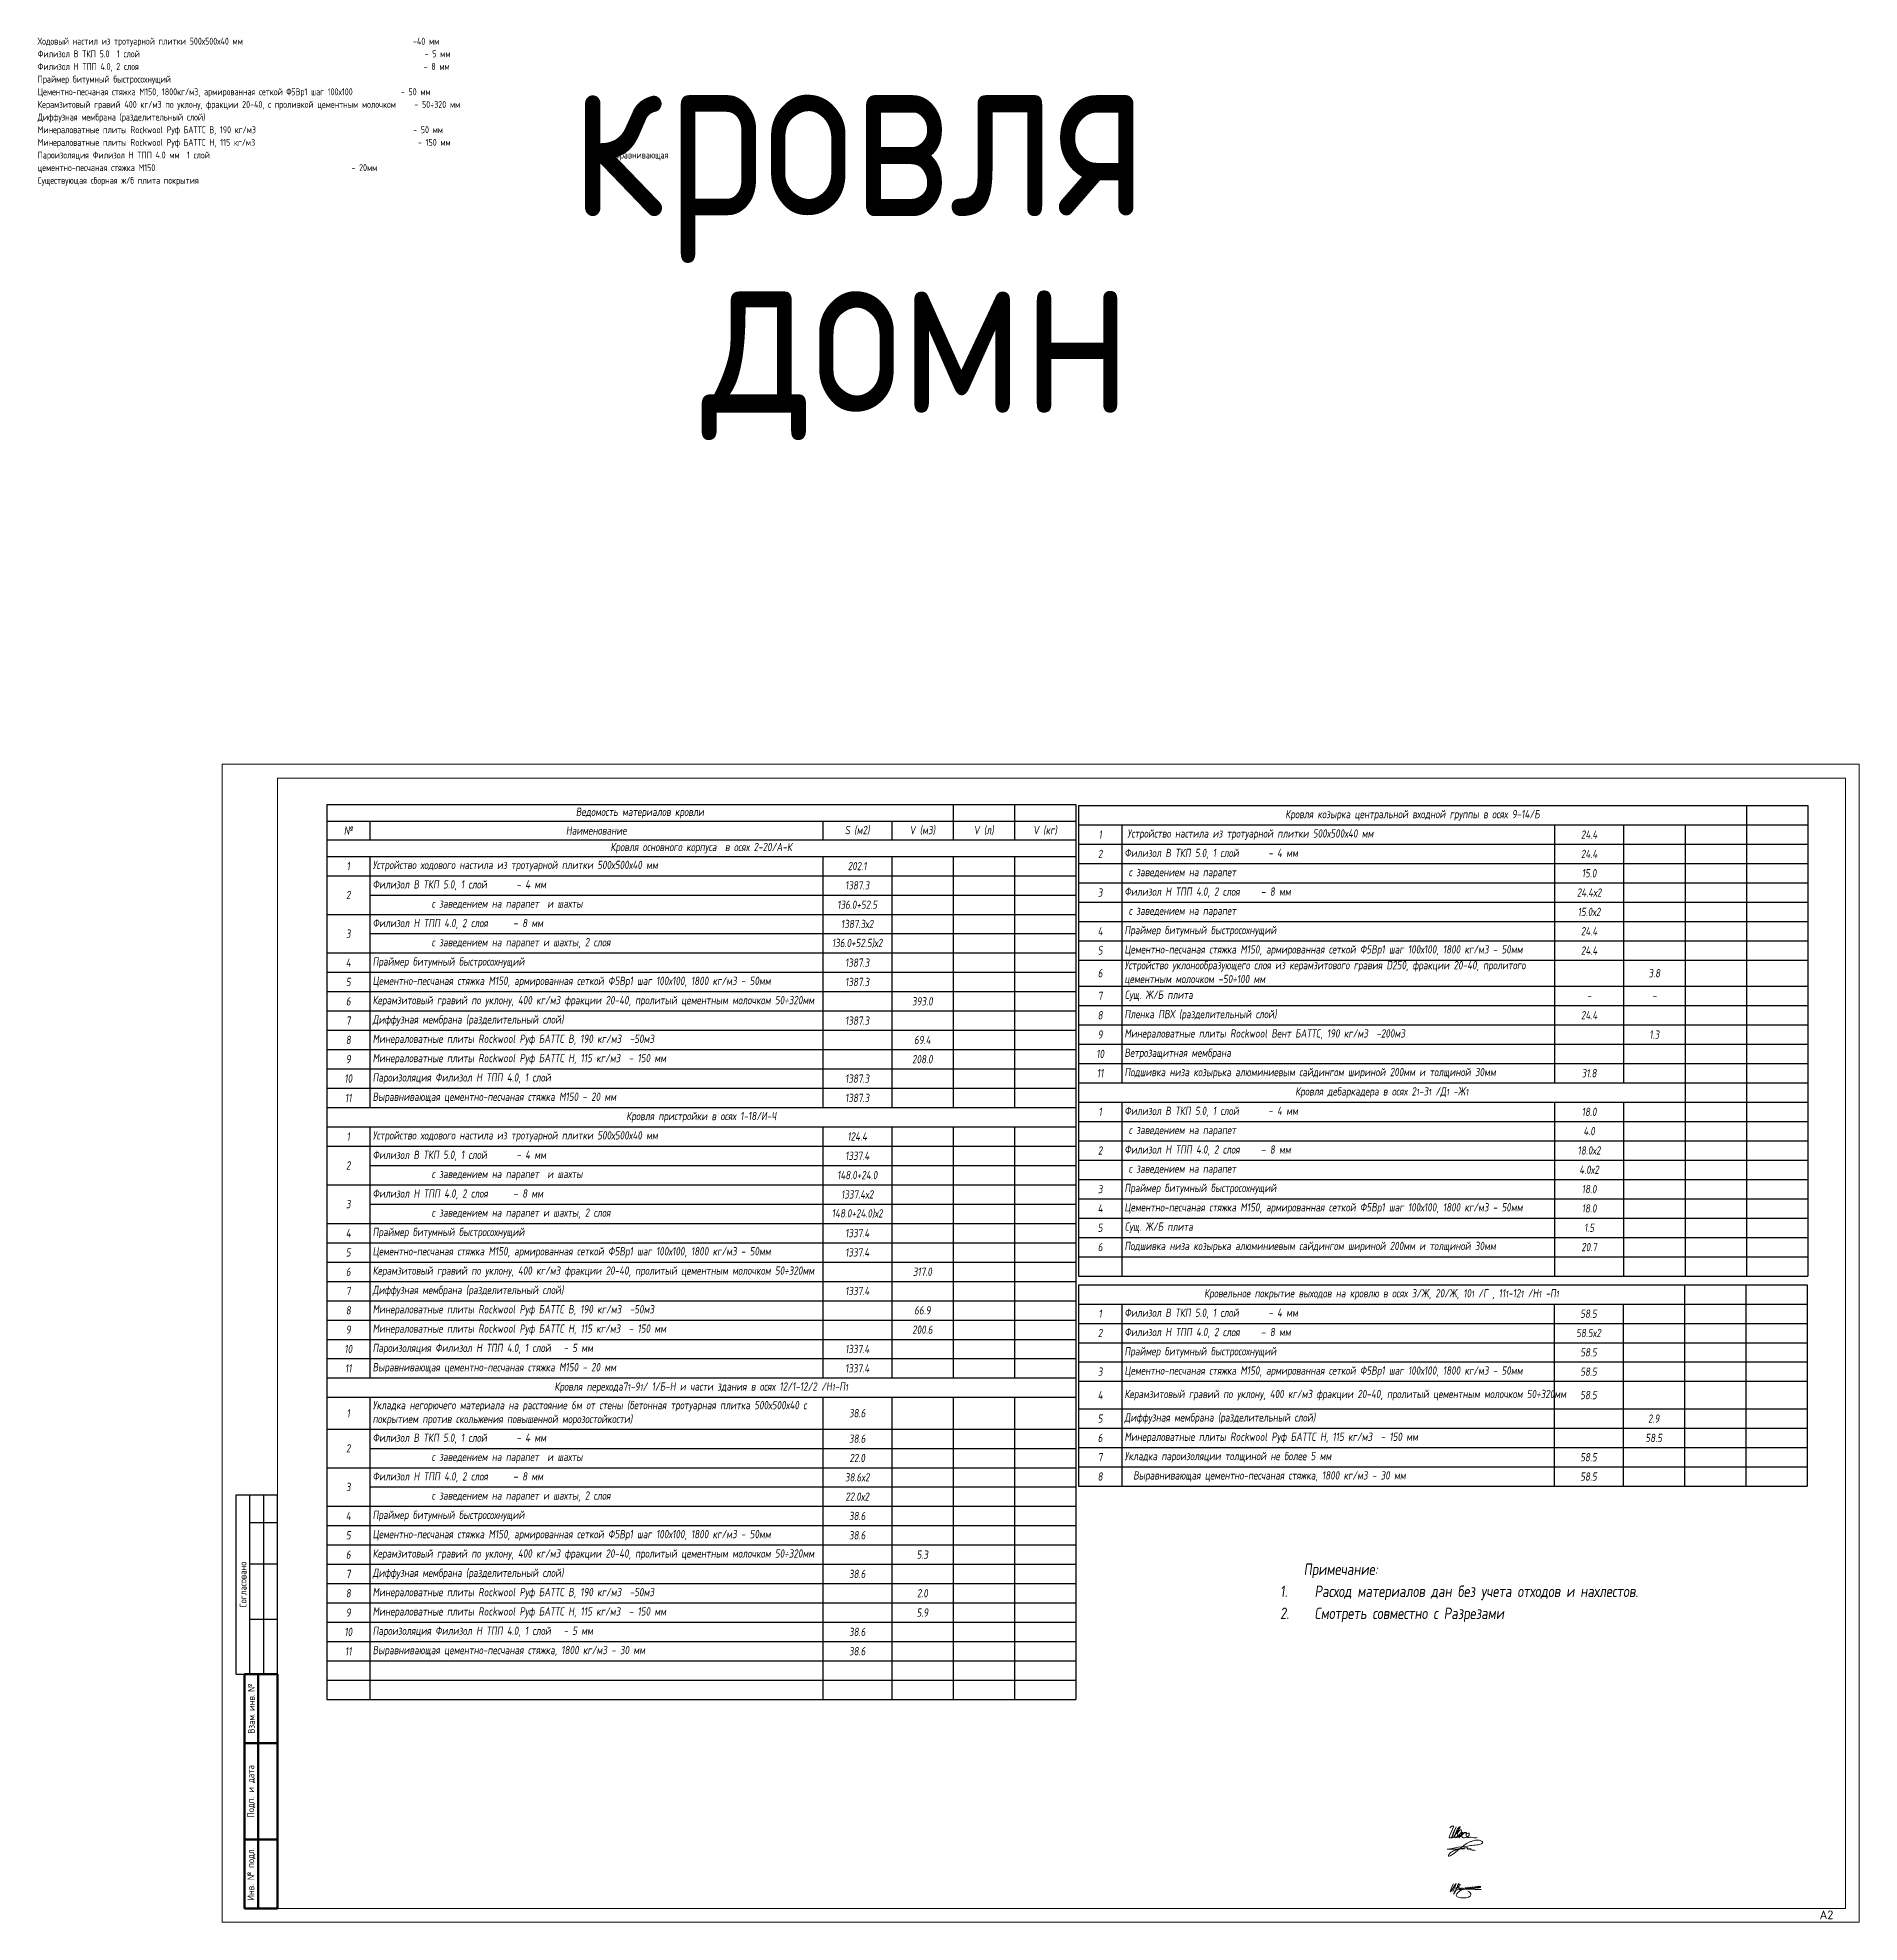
# Model space of a CAD drawing. Header units: millimetres. Extents: x 77165 to 11476408, y -193619 to 1121001.
# Drawn here: x 319335 to 385362, y 350141 to 418429 of the extents above; entities that cross this region are included whole.
import ezdxf

# ---------------------------------------------------------------- set-up
doc = ezdxf.new("R2010")
doc.units = ezdxf.units.MM
doc.layers.get('Defpoints').update_dxf_attribs({"color": 3})
doc.layers.add('!!ВК_Текст', color=7, linetype='Continuous')
doc.layers.add('АР_Текст РД', color=5, linetype='Continuous')
doc.layers.add('0_АР  РАЗМЕРЫ', color=158, linetype='Continuous', lineweight=5)
doc.layers.add('11. Сплошная', color=7, linetype='Continuous', lineweight=9)
doc.styles.add('ISOCPEUR', font='isocpeur.ttf', dxfattribs={"width": 0.7, "height": 270})
doc.styles.add('ISOCPEUR_11', font='isocpeur.ttf', dxfattribs={"height": 3.5})
doc.styles.add('ISOCPEUR_2', font='isocpeur.ttf', dxfattribs={"width": 0.9, "height": 300})
doc.styles.add('Архитект', font='isocpeur.ttf', dxfattribs={"width": 0.8, "oblique": 8})
doc.styles.add('М2', font='CS_Gost2304.shx')

msp = doc.modelspace()

# ---------------------------------------------------------------- texts
at = {"layer": '!!ВК_Текст', "attachment_point": 1, "line_spacing_factor": 1.149209}
for s, insert, char_height, width, style in [('      Примечание:\\P\\pxi-3,l4,t4;1.^IРасход материалов дан без учета отходов и нахлестов.\\P{\\C7;2.^IСмотреть совместно с Разрезами}', (363949.02851, 363142.12817), 416.955, 27281.7887489, 'Архитект'), ('      А2', (382714.9379, 350568.59303), 315.875, 20668.0217795, 'ISOCPEUR_11')]:
    msp.add_mtext(s, dxfattribs=dict(at, insert=insert, char_height=char_height, width=width, style=style))
at = {"color": 2, "lineweight": 35, "ltscale": 100, "style": 'М2'}
for s, p in [('кровля', (338689.91028, 411964.14096)), ('домн', (343403.96135, 404842.08588))]:
    msp.add_text(s, height=6250, dxfattribs=at).set_placement(p)
at = {"layer": 'АР_Текст РД', "insert": (319335.40148, 418426.93999), "char_height": 250, "width": 19086.6991842, "attachment_point": 1, "line_spacing_factor": 1.1, "style": 'ISOCPEUR'}
msp.add_mtext('\\pxse1.125,t47;Ходовый настил из тротуарной плитки 500х500х40 мм                                              -40 мм\\PФилизол В ТКП 5.0  1 слой                                                                             - 5 мм\\PФилизол Н ТПП 4.0, 2 слоя                                                                             - 8 мм                                                                          \\PПраймер битумный быстросохнущий                                                                      \\P\\ptz;Цементно-песчаная стяжка М150, 1800кг/м3, армированная сеткой {\\A1;\\fISOCTEUR|b0|i0|c204|p49;Ф}5Вр1 шаг 100х100             - 50 мм\\PКерамзитовый гравий 400 кг/м3 по уклону, фракции 20-40, с проливкой цементным молочком     - 50÷320 мм\\PДиффузная мембрана (разделительный слой)                                                                     \\PМинераловатные плиты Rockwool Руф БАТТС В, 190 кг/м3^I^I^I^I^I            - 50 мм\\PМинераловатные плиты Rockwool Руф БАТТС Н, 115 кг/м3                                            - 150 мм\\PПароизоляция Филизол Н ТПП 4.0 мм  1 слой                                                                                                            Выравнивающая цементно-песчаная стяжка М150                                                     - 20мм\\P\\pt54;Существующая сборная ж/б плита покрытия{\\W0.9;\\P\\ptz;^I^I^I}', dxfattribs=at)

# ---------------------------------------------------------------- blocks, each defined once
blk = doc.blocks.new('*T644')
at = {"layer": '11. Сплошная', "color": 0, "linetype": 'ByBlock', "lineweight": -2, "ltscale": 100, "transparency": 16777216}
for p, q in [((0, 0), (27147, 0)), ((0, 0), (0, -10974)), ((22700, 0), (22700, -1274)), ((24923, 0), (24923, -1274)), ((27147, 0), (27147, -10974)), ((0, -600), (27147, -600)), ((1562, -600), (1562, -1274)), ((17974, -600), (17974, -1274)), ((20476, -600), (20476, -1274)), ((0, -1274), (27147, -1274)), ((0, -1874), (27147, -1874)), ((1562, -1874), (1562, -10974)), ((17974, -1874), (17974, -10974)), ((20476, -1874), (20476, -10974)), ((22700, -1874), (22700, -10974)), ((24923, -1874), (24923, -10974)), ((0, -2574), (27147, -2574)), ((1562, -3274), (27147, -3274)), ((0, -3974), (27147, -3974)), ((1562, -4674), (27147, -4674)), ((0, -5374), (27147, -5374)), ((0, -6074), (27147, -6074)), ((0, -6774), (27147, -6774)), ((0, -7474), (27147, -7474)), ((0, -8174), (27147, -8174)), ((0, -8874), (27147, -8874)), ((0, -9574), (27147, -9574)), ((0, -10274), (27147, -10274)), ((0, -10974), (27147, -10974))]:
    blk.add_line(p, q, dxfattribs=at)
at = {"layer": '11. Сплошная', "color": 0, "lineweight": 0, "ltscale": 100, "transparency": 16777216, "char_height": 300, "style": 'Архитект'}
for s, insert, width, attachment_point in [('Ведомость материалов кровли', (11350, -300), 22639.21, 5), ('№', (781, -937), 1501.04, 5), ('Наименование', (9768, -937), 16351.78, 5), ('S (м2)', (19225, -937), 2188.77, 5), ('V (м3)', (21588, -937), 1909.93, 5), ('V (л)', (23812, -937), 1909.93, 5), ('V (кг)', (26035, -937), 1909.93, 5), ('Устройство ходового настила из тротуарной плитки 500х500х40 мм', (1662, -2224), 16212.47, 4), ('Кровля основного корпуса  в осях 2-20/А-К', (13573, -1574), 27086.07, 5), ('1', (781, -2224), 1501.04, 5), ('202.1', (19225, -2224), 2188.77, 5), ('2', (781, -3274), 1501.04, 5), ('Филизол В ТКП 5.0, 1 слой       - 4 мм                                                                       ', (1662, -2924), 16212.47, 4), ('1387.3', (19225, -2924), 2188.77, 5), ('              с заведением на парапет  и шахты', (1662, -3624), 16212.47, 4), ('136.0+52.5', (19225, -3624), 2188.77, 5), ('3', (781, -4674), 1501.04, 5), ('Филизол Н ТПП 4.0, 2 слоя      – 8 мм  ', (1662, -4324), 16212.47, 4), ('1387.3х2', (19225, -4324), 2188.77, 5), ('              с заведением на парапет и шахты, 2 слоя', (1662, -5024), 16212.47, 4), ('136.0+52.5)х2', (19225, -5024), 2188.77, 5), ('4', (781, -5724), 1501.04, 5), ('Праймер битумный быстросохнущий', (1662, -5724), 16212.47, 4), ('1387.3', (19225, -5724), 2188.77, 5), ('5', (781, -6424), 1501.04, 5), ('Цементно-песчаная стяжка М150, армированная сеткой Ф5Вр1 шаг 100х100, 1800 кг/м3 - 50мм', (1662, -6424), 16212.47, 4), ('1387.3', (19225, -6424), 2188.77, 5), ('6', (781, -7124), 1501.04, 5), ('Керамзитовый гравий по уклону, 400 кг/м3 фракции 20-40, пролитый цементным молочком 50÷320мм', (1662, -7124), 16212.47, 4), ('393.0', (21588, -7124), 1909.93, 5), ('7', (781, -7824), 1501.04, 5), ('Диффузная мембрана (разделительный слой) ', (1662, -7824), 16212.47, 4), ('1387.3', (19225, -7824), 2188.77, 5), ('8', (781, -8524), 1501.04, 5), ('Минераловатные плиты Rockwool Руф БАТТС В, 190 кг/м3  -50м3    ', (1662, -8524), 16212.47, 4), ('69.4', (21588, -8524), 1909.93, 5), ('9', (781, -9224), 1501.04, 5), ('Минераловатные плиты Rockwool Руф БАТТС Н, 115 кг/м3  - 150 мм ', (1662, -9224), 16212.47, 4), ('208.0', (21588, -9224), 1909.93, 5), ('10', (781, -9924), 1501.04, 5), ('Пароизоляция Филизол Н ТПП 4.0, 1 слой   ', (1662, -9924), 16212.47, 4), ('1387.3', (19225, -9924), 2188.77, 5), ('11', (781, -10624), 1501.04, 5), ('Выравнивающая цементно-песчаная стяжка М150 - 20 мм', (1662, -10624), 16212.47, 4), ('1387.3', (19225, -10624), 2188.77, 5)]:
    blk.add_mtext(s, dxfattribs=dict(at, insert=insert, width=width, attachment_point=attachment_point))
blk = doc.blocks.new('*T645')
at = {"layer": '11. Сплошная', "color": 0, "linetype": 'ByBlock', "lineweight": -2, "ltscale": 100, "transparency": 16777216}
for p, q in [((0, 0), (27149, 0)), ((0, 0), (0, -21450)), ((27149, 0), (27149, -21450)), ((0, -700), (27149, -700)), ((1562, -700), (1562, -9800)), ((17976, -700), (17976, -9800)), ((20479, -700), (20479, -9800)), ((22702, -700), (22702, -9800)), ((24925, -700), (24925, -9800)), ((0, -1400), (27149, -1400)), ((1562, -2100), (27149, -2100)), ((0, -2800), (27149, -2800)), ((1562, -3500), (27149, -3500)), ((0, -4200), (27149, -4200)), ((0, -4900), (27149, -4900)), ((0, -5600), (27149, -5600)), ((0, -6300), (27149, -6300)), ((0, -7000), (27149, -7000)), ((0, -7700), (27149, -7700)), ((0, -8400), (27149, -8400)), ((0, -9100), (27149, -9100)), ((0, -9800), (27149, -9800)), ((0, -10500), (27149, -10500)), ((1562, -10500), (1562, -21450)), ((17976, -10500), (17976, -21450)), ((20479, -10500), (20479, -21450)), ((22702, -10500), (22702, -21450)), ((24925, -10500), (24925, -21450)), ((0, -11650), (27149, -11650)), ((1562, -12350), (27149, -12350)), ((0, -13050), (27149, -13050)), ((1562, -13750), (27149, -13750)), ((0, -14450), (27149, -14450)), ((0, -15150), (27149, -15150)), ((0, -15850), (27149, -15850)), ((0, -16550), (27149, -16550)), ((0, -17250), (27149, -17250)), ((0, -17950), (27149, -17950)), ((0, -18650), (27149, -18650)), ((0, -19350), (27149, -19350)), ((0, -20050), (27149, -20050)), ((0, -20750), (27149, -20750)), ((0, -21450), (27149, -21450))]:
    blk.add_line(p, q, dxfattribs=at)
at = {"layer": '11. Сплошная', "color": 0, "lineweight": 0, "ltscale": 100, "transparency": 16777216, "char_height": 300, "style": 'Архитект'}
for s, insert, width, attachment_point in [('Кровля пристройки в осях 1-18/И-Ч', (13574, -350), 27088.14, 5), ('1', (781, -1050), 1501.04, 5), ('Устройство ходового настила из тротуарной плитки 500х500х40 мм', (1662, -1050), 16214.55, 4), ('124.4', (19227, -1050), 2188.77, 5), ('2', (781, -2100), 1501.04, 5), ('Филизол В ТКП 5.0, 1 слой       - 4 мм                                                                       ', (1662, -1750), 16214.55, 4), ('1337.4', (19227, -1750), 2188.77, 5), ('              с заведением на парапет  и шахты', (1662, -2450), 16214.55, 4), ('148.0+24.0', (19227, -2450), 2188.77, 5), ('3', (781, -3500), 1501.04, 5), ('Филизол Н ТПП 4.0, 2 слоя      – 8 мм  ', (1662, -3150), 16214.55, 4), ('1337.4х2', (19227, -3150), 2188.77, 5), ('              с заведением на парапет и шахты, 2 слоя', (1662, -3850), 16214.55, 4), ('148.0+24.0)х2', (19227, -3850), 2188.77, 5), ('4', (781, -4550), 1501.04, 5), ('Праймер битумный быстросохнущий', (1662, -4550), 16214.55, 4), ('1337.4', (19227, -4550), 2188.77, 5), ('5', (781, -5250), 1501.04, 5), ('Цементно-песчаная стяжка М150, армированная сеткой Ф5Вр1 шаг 100х100, 1800 кг/м3 - 50мм', (1662, -5250), 16214.55, 4), ('1337.4', (19227, -5250), 2188.77, 5), ('6', (781, -5950), 1501.04, 5), ('Керамзитовый гравий по уклону, 400 кг/м3 фракции 20-40, пролитый цементным молочком 50÷320мм', (1662, -5950), 16214.55, 4), ('317.0', (21590, -5950), 1909.93, 5), ('7', (781, -6650), 1501.04, 5), ('Диффузная мембрана (разделительный слой) ', (1662, -6650), 16214.55, 4), ('1337.4', (19227, -6650), 2188.77, 5), ('8', (781, -7350), 1501.04, 5), ('Минераловатные плиты Rockwool Руф БАТТС В, 190 кг/м3  -50м3    ', (1662, -7350), 16214.55, 4), ('66.9', (21590, -7350), 1909.93, 5), ('9', (781, -8050), 1501.04, 5), ('Минераловатные плиты Rockwool Руф БАТТС Н, 115 кг/м3  - 150 мм ', (1662, -8050), 16214.55, 4), ('200.6', (21590, -8050), 1909.93, 5), ('10', (781, -8750), 1501.04, 5), ('Пароизоляция Филизол Н ТПП 4.0, 1 слой   - 5 мм', (1662, -8750), 16214.55, 4), ('1337.4', (19227, -8750), 2188.77, 5), ('11', (781, -9450), 1501.04, 5), ('Выравнивающая цементно-песчаная стяжка М150 - 20 мм', (1662, -9450), 16214.55, 4), ('1337.4', (19227, -9450), 2188.77, 5), ('Кровля перехода7{\\H0.8x;1}-9{\\H0.8x;1}/ 1/Б-Н и части здания в осях 12/1-12/2 /Н{\\H0.8x;1}-П{\\H0.8x;1}', (13574, -10150), 27088.14, 5), ('1', (781, -11075), 1501.04, 5), ('Укладка негорючего материала на расстояние 6м от стены (бетонная тротуарная плитка 500х500х40 с покрытием против скольжения повышенной морозостойкости)', (1662, -11075), 16214.55, 4), ('38.6', (19227, -11075), 2188.77, 5), ('2', (781, -12350), 1501.04, 5), ('Филизол В ТКП 5.0, 1 слой       - 4 мм                                                                       ', (1662, -12000), 16214.55, 4), ('38.6', (19227, -12000), 2188.77, 5), ('              с заведением на парапет  и шахты', (1662, -12700), 16214.55, 4), ('22.0', (19227, -12700), 2188.77, 5), ('3', (781, -13750), 1501.04, 5), ('Филизол Н ТПП 4.0, 2 слоя      – 8 мм  ', (1662, -13400), 16214.55, 4), ('38.6х2', (19227, -13400), 2188.77, 5), ('              с заведением на парапет и шахты, 2 слоя', (1662, -14100), 16214.55, 4), ('22.0х2', (19227, -14100), 2188.77, 5), ('4', (781, -14800), 1501.04, 5), ('Праймер битумный быстросохнущий', (1662, -14800), 16214.55, 4), ('38.6', (19227, -14800), 2188.77, 5), ('5', (781, -15500), 1501.04, 5), ('Цементно-песчаная стяжка М150, армированная сеткой Ф5Вр1 шаг 100х100, 1800 кг/м3 - 50мм', (1662, -15500), 16214.55, 4), ('38.6', (19227, -15500), 2188.77, 5), ('6', (781, -16200), 1501.04, 5), ('Керамзитовый гравий по уклону, 400 кг/м3 фракции 20-40, пролитый цементным молочком 50÷320мм', (1662, -16200), 16214.55, 4), ('5.3', (21590, -16200), 1909.93, 5), ('7', (781, -16900), 1501.04, 5), ('Диффузная мембрана (разделительный слой) ', (1662, -16900), 16214.55, 4), ('38.6', (19227, -16900), 2188.77, 5), ('8', (781, -17600), 1501.04, 5), ('Минераловатные плиты Rockwool Руф БАТТС В, 190 кг/м3  -50м3    ', (1662, -17600), 16214.55, 4), ('2.0', (21590, -17600), 1909.93, 5), ('9', (781, -18300), 1501.04, 5), ('Минераловатные плиты Rockwool Руф БАТТС Н, 115 кг/м3  - 150 мм ', (1662, -18300), 16214.55, 4), ('5.9', (21590, -18300), 1909.93, 5), ('10', (781, -19000), 1501.04, 5), ('Пароизоляция Филизол Н ТПП 4.0, 1 слой   - 5 мм', (1662, -19000), 16214.55, 4), ('38.6', (19227, -19000), 2188.77, 5), ('11', (781, -19700), 1501.04, 5), ('Выравнивающая цементно-песчаная стяжка, 1800 кг/м3 - 30 мм', (1662, -19700), 16214.55, 4), ('38.6', (19227, -19700), 2188.77, 5)]:
    blk.add_mtext(s, dxfattribs=dict(at, insert=insert, width=width, attachment_point=attachment_point))
blk = doc.blocks.new('*T646')
at = {"layer": '11. Сплошная', "color": 0, "lineweight": 53, "ltscale": 100, "transparency": 16777216}
for p, q in [((0, 0), (0, 8491)), ((0, 8491), (1199, 8491)), ((499, 0), (499, 8491)), ((1199, 0), (1199, 8491)), ((0, 5993), (1199, 5993)), ((0, 2497), (1199, 2497)), ((0, 0), (1199, 0))]:
    blk.add_line(p, q, dxfattribs=at)
at = {"layer": '11. Сплошная', "color": 7, "ltscale": 100, "transparency": 16777216, "char_height": 249.72, "attachment_point": 5, "rotation": 90, "style": 'ISOCPEUR_2'}
for s, insert, width in [('Взам.{\\fArial|b0|i0|c0|p34;\\~}инв.{\\fArial|b0|i0|c0|p34;\\~}№', (250, 7242), 2397.32), ('Подп. и дата', (250, 4245), 3396.2), ('Инв. № подл.', (250, 1249), 2397.32)]:
    blk.add_mtext(s, dxfattribs=dict(at, insert=insert, width=width))
blk = doc.blocks.new('*T647')
at = {"layer": '11. Сплошная', "color": 0, "linetype": 'ByBlock', "lineweight": 25, "ltscale": 100, "transparency": 16777216}
for p, q in [((0, 0), (0, 6493)), ((0, 6493), (1498, 6493)), ((499, 0), (499, 6493)), ((999, 0), (999, 6493)), ((1498, 0), (1498, 6493)), ((499, 5494), (1498, 5494)), ((499, 3996), (1498, 3996)), ((499, 1998), (1498, 1998)), ((0, 0), (1498, 0))]:
    blk.add_line(p, q, dxfattribs=at)
at = {"layer": '11. Сплошная', "color": 7, "ltscale": 100, "transparency": 16777216, "insert": (250, 3246), "char_height": 249.72, "width": 6392.85, "attachment_point": 5, "rotation": 90, "style": 'ISOCPEUR_2'}
blk.add_mtext('Согласовано', dxfattribs=at)
blk = doc.blocks.new('A$Cf8fa3ca0')
at = {"color": 5, "lineweight": 20, "true_color": 0x0d14f2}
blk.add_lwpolyline([(-501, 1034), (-461, 1071), (-425, 1094), (-379, 1104), (-361, 1093), (-365, 1069), (-382, 1045), (-411, 992), (-455, 886), (-515, 741), (-527, 707), (-522, 676), (-457, 678), (-407, 734), (-362, 861), (-335, 933), (-290, 1043), (-267, 1077), (-335, 955), (-373, 879), (-396, 800), (-412, 723), (-396, 676), (-351, 682), (-326, 734), (-310, 786), (-301, 825), (-287, 861), (-285, 861), (-254, 951), (-222, 1001), (-179, 1053), (-159, 1071), (-127, 1079), (-129, 1057), (-138, 1028), (-168, 996), (-204, 953), (-238, 897), (-269, 840), (-308, 788), (-344, 746), (-355, 712), (-303, 689), (-229, 732), (-220, 759), (-215, 791), (-220, 816), (-238, 834), (-281, 834), (-240, 836), (-183, 902), (-152, 944), (-121, 963), (-86, 960), (-78, 942), (-81, 916), (-96, 872), (-118, 841), (-147, 791), (-172, 755), (-208, 725), (-235, 701), (-246, 688), (-290, 679), (-178, 719), (-129, 760), (-84, 797), (-54, 820), (-31, 853), (-29, 886), (-77, 815), (-109, 772), (-136, 732), (-150, 706), (-181, 671), (-92, 742), (-61, 781), (-19, 815), (34, 866), (95, 876), (104, 850), (47, 860), (-9, 844), (-38, 791), (-63, 742), (-61, 720), (-54, 701), (-38, 682), (-18, 678), (33, 675), (49, 682), (112, 700), (174, 739), (193, 778), (200, 840), (163, 846), (111, 834), (89, 804), (91, 763), (101, 724), (111, 700), (143, 687), (198, 687), (238, 697), (277, 704), (329, 684), (374, 674), (451, 675), (493, 684)], dxfattribs=at)
blk.add_spline([(24, 281), (-270, 269), (-534, 264), (-603, 265), (-500, 273), (-421, 291), (-192, 334), (243, 392), (472, 418), (581, 438), (639, 460), (675, 481), (684, 509), (681, 535), (650, 555), (598, 577), (524, 589), (430, 587), (337, 567), (223, 526), (45, 426), (-39, 363), (-176, 254), (-318, 134), (-461, 37), (-518, 15), (-545, 15), (-548, 21), (-547, 47), (-515, 100), (-456, 153), (-340, 213), (-237, 253), (-113, 284), (-45, 301), (11, 309), (64, 314), (118, 313), (146, 307), (149, 297), (144, 290), (138, 283), (137, 273), (145, 267), (163, 269), (192, 268), (216, 271), (245, 275), (261, 279), (270, 278), (269, 272), (256, 272), (252, 264), (254, 253), (263, 247), (281, 239), (347, 231), (417, 219)], degree=3, dxfattribs=at)
for points, start_tangent, end_tangent in [([(-375, -987), (-486, -1283), (-277, -983), (-395, -1267)], (-217.752528, -494.346774), (-225.60915, -479.084955)), ([(-173, -968), (-280, -1214), (-375, -1370)], (-110.200942, -268.075348), (-91.760926, -133.818305)), ([(156, -1251), (265, -1389), (-272, -1401), (-206, -1302), (633, -1198)], (311.333984, -163.987527), (991.066049, 99.82208)), ([(-98, -1148), (-154, -1210), (-116, -1207), (-54, -1136), (-89, -1203), (-55, -1198), (-1, -1145), (-19, -1192), (16, -1189), (82, -1120), (45, -1186), (78, -1184), (139, -1119), (101, -1182), (132, -1178), (199, -1115), (164, -1178), (196, -1174), (257, -1111), (226, -1170), (253, -1169), (319, -1104), (282, -1163), (318, -1162), (370, -1097), (344, -1156), (371, -1155), (432, -1091), (398, -1151), (412, -1147), (486, -1085), (429, -1141), (466, -1141), (526, -1081), (494, -1137), (519, -1133), (572, -1078), (541, -1139), (580, -1124), (615, -1075), (592, -1141)], (-77.399991, -71.914494), (-35.726939, -96.513194))]:
    blk.add_spline(points, degree=3, dxfattribs=dict(at, start_tangent=start_tangent, end_tangent=end_tangent))
blk.add_open_spline([(-237, -1041), (-172, -1021), (-75, -991), (-193, -1099), (-357, -1179), (-142, -1104), (-149, -1176), (-264, -1228), (-341, -1263)], degree=3, knots=[0, 0, 0, 0, 1, 1.5, 2, 2.5, 3, 4, 4, 4, 4], dxfattribs=at)
blk = doc.blocks.new('*T825')
at = {"layer": '11. Сплошная', "color": 0, "linetype": 'ByBlock', "lineweight": -2, "ltscale": 100, "transparency": 16777216}
for p, q in [((0, 0), (26425, 0)), ((0, 0), (0, -10045)), ((24201, 0), (24201, -10045)), ((26425, 0), (26425, -10045)), ((0, -700), (26425, -700)), ((1562, -700), (1562, -10045)), ((17252, -700), (17252, -10045)), ((19754, -700), (19754, -10045)), ((21978, -700), (21978, -10045)), ((0, -1400), (26425, -1400)), ((0, -2100), (26425, -2100)), ((0, -2800), (26425, -2800)), ((0, -3500), (26425, -3500)), ((0, -4200), (26425, -4200)), ((0, -4900), (26425, -4900)), ((0, -5600), (26425, -5600)), ((0, -6545), (26425, -6545)), ((0, -7245), (26425, -7245)), ((0, -7945), (26425, -7945)), ((0, -8645), (26425, -8645)), ((0, -9345), (26425, -9345)), ((0, -10045), (26425, -10045))]:
    blk.add_line(p, q, dxfattribs=at)
at = {"layer": '11. Сплошная', "color": 0, "lineweight": 0, "ltscale": 100, "transparency": 16777216, "char_height": 300, "style": 'Архитект'}
for s, insert, width, attachment_point in [('Кровля козырка центральной входной группы в осях 9-14/Б', (12101, -350), 24001.22, 5), ('1', (781, -1050), 1361.73, 5), ('Устройство настила из тротуарной плитки 500х500х40 мм', (1762, -1050), 15290.36, 4), ('24.4', (18503, -1050), 2302.27, 5), ('2', (781, -1750), 1361.73, 5), ('Филизол В ТКП 5.0, 1 слой       - 4 мм                                                                       ', (1662, -1750), 15490.36, 4), ('24.4', (18503, -1750), 2302.27, 5), (' с заведением на парапет ', (1662, -2450), 15490.36, 4), ('15.0', (18503, -2450), 2302.27, 5), ('3', (781, -3150), 1361.73, 5), ('Филизол Н ТПП 4.0, 2 слоя     – 8 мм  ', (1662, -3150), 15490.36, 4), ('24.4х2', (18503, -3150), 2302.27, 5), (' с заведением на парапет ', (1662, -3850), 15490.36, 4), ('15.0х2', (18503, -3850), 2302.27, 5), ('4', (781, -4550), 1361.73, 5), ('Праймер битумный быстросохнущий', (1662, -4550), 15490.36, 4), ('24.4', (18503, -4550), 2302.27, 5), ('5', (781, -5250), 1361.73, 5), ('Цементно-песчаная стяжка М150, армированная сеткой Ф5Вр1 шаг 100х100, 1800 кг/м3 - 50мм', (1662, -5250), 15490.36, 4), ('24.4', (18503, -5250), 2302.27, 5), ('6', (781, -6072), 1361.73, 5), ('Устройство уклонообразующего слоя из керамзитового гравия D250, фракции 20-40, пролитого цементным молочком –50÷100 мм', (1662, -6072), 15490.36, 4), ('3.8', (20866, -6072), 2023.43, 5), ('7', (781, -6895), 1361.73, 5), ('Cущ. Ж/Б плита', (1662, -6895), 15490.36, 4), ('8', (781, -7595), 1361.73, 5), ('Пленка ПВХ (разделительный слой) ', (1662, -7595), 15490.36, 4), ('24.4', (18503, -7595), 2302.27, 5), ('-', (18503, -6895), 2302.27, 5), ('-', (20866, -6895), 2023.43, 5), ('9', (781, -8295), 1361.73, 5), ('Минераловатные плиты Rockwool Вент БАТТС, 190 кг/м3  -200м3    ', (1662, -8295), 15490.36, 4), ('1.3', (20866, -8295), 2023.43, 5), ('10', (781, -8995), 1361.73, 5), ('Ветрозащитная мембрана', (1662, -8995), 15490.36, 4), ('11', (781, -9695), 1361.73, 5), ('Подшивка низа козырька алюминиевым сайдингом шириной 200мм и толщиной 30мм', (1662, -9695), 15490.36, 4), ('31.8', (18503, -9695), 2302.27, 5)]:
    blk.add_mtext(s, dxfattribs=dict(at, insert=insert, width=width, attachment_point=attachment_point))
blk = doc.blocks.new('*T826')
at = {"layer": '11. Сплошная', "color": 0, "linetype": 'ByBlock', "lineweight": -2, "ltscale": 100, "transparency": 16777216}
for p, q in [((0, 0), (26425, 0)), ((0, 0), (0, -7000)), ((21978, 0), (21978, -7000)), ((24201, 0), (24201, -7000)), ((26425, 0), (26425, -7000)), ((0, -700), (26425, -700)), ((1562, -700), (1562, -7000)), ((17252, -700), (17252, -7000)), ((19754, -700), (19754, -7000)), ((0, -1400), (26425, -1400)), ((0, -2100), (26425, -2100)), ((0, -2800), (26425, -2800)), ((0, -3500), (26425, -3500)), ((0, -4200), (26425, -4200)), ((0, -4900), (26425, -4900)), ((0, -5600), (26425, -5600)), ((0, -6300), (26425, -6300)), ((0, -7000), (26425, -7000))]:
    blk.add_line(p, q, dxfattribs=at)
at = {"layer": '11. Сплошная', "color": 0, "lineweight": 0, "ltscale": 100, "transparency": 16777216, "char_height": 300}
for s, insert, width, attachment_point, style in [('Кровля дебаркадера в осях 2{\\H0.8x;1}-3{\\H0.8x;1} /Д{\\H0.8x;1} -Ж{\\H0.8x;1}', (10989, -350), 21917.1, 5, 'Архитект'), ('1', (781, -1050), 1501.04, 5, 'Архитект'), ('Филизол В ТКП 5.0, 1 слой       - 4 мм                                                                       ', (1662, -1050), 15490.36, 4, 'Архитект'), ('18.0', (18503, -1050), 2188.77, 5, 'Архитект'), (' с заведением на парапет ', (1662, -1750), 15490.36, 4, 'Архитект'), ('4.0', (18503, -1750), 2188.77, 5, 'Архитект'), ('2', (781, -2450), 1501.04, 5, 'Архитект'), ('Филизол Н ТПП 4.0, 2 слоя     – 8 мм  ', (1662, -2450), 15490.36, 4, 'Архитект'), ('18.0х2', (18503, -2450), 2188.77, 5, 'Архитект'), (' с заведением на парапет ', (1662, -3150), 15490.36, 4, 'Архитект'), ('4.0х2', (18503, -3150), 2188.77, 5, 'Архитект'), ('3', (781, -3850), 1501.04, 5, 'Архитект'), ('Праймер битумный быстросохнущий', (1662, -3850), 15490.36, 4, 'Архитект'), ('18.0', (18503, -3850), 2188.77, 5, 'Архитект'), ('4', (781, -4550), 1501.04, 5, 'Архитект'), ('Цементно-песчаная стяжка М150, армированная сеткой Ф5Вр1 шаг 100х100, 1800 кг/м3 - 50мм', (1662, -4550), 15490.36, 4, 'Архитект'), ('18.0', (18503, -4550), 2188.77, 5, 'Архитект'), ('5', (781, -5250), 1501.04, 5, 'Архитект'), ('Cущ. Ж/Б плита', (1662, -5250), 15490.36, 4, 'Архитект'), ('1.5', (18503, -5250), 2188.77, 5, 'Архитект'), ('6', (781, -5950), 1501.04, 5, 'Архитект'), ('{\\Q8;\\W0.8;Подшивка низа козырька алюминиевым сайдингом шириной 200мм и толщиной 30мм^J}', (1662, -5950), 15490.36, 4, 'ISOCPEUR'), ('20.7', (18503, -5950), 2188.77, 5, 'Архитект')]:
    blk.add_mtext(s, dxfattribs=dict(at, insert=insert, width=width, attachment_point=attachment_point, style=style))
blk = doc.blocks.new('*T827')
at = {"layer": '11. Сплошная', "color": 0, "linetype": 'ByBlock', "lineweight": -2, "ltscale": 100, "transparency": 16777216}
for p, q in [((0, 0), (26403, 0)), ((0, 0), (0, -700)), ((21956, 0), (21956, -700)), ((24179, 0), (24179, -7300)), ((26403, 0), (26403, -7300)), ((0, -700), (26403, -700)), ((1562, -700), (1562, -7300)), ((17230, -700), (17230, -7300)), ((1562, -1400), (26403, -1400)), ((1562, -2100), (26403, -2100)), ((21956, -2100), (21956, -4500)), ((1562, -2800), (26403, -2800)), ((0, -3500), (0, -7300)), ((1562, -3500), (26403, -3500)), ((0, -4500), (26403, -4500)), ((19732, -4500), (19732, -5900)), ((0, -5200), (26403, -5200)), ((0, -5900), (26403, -5900)), ((21956, -5900), (21956, -7300)), ((0, -6600), (26403, -6600)), ((0, -7300), (26403, -7300))]:
    blk.add_line(p, q, dxfattribs=at)
at = {"layer": '11. Сплошная', "color": 0, "lineweight": -2, "ltscale": 100, "transparency": 16777216}
for p, q in [((0, -700), (0, -3500)), ((19732, -700), (19732, -4500)), ((21956, -700), (21956, -2100)), ((0, -1400), (1562, -1400)), ((0, -2100), (1562, -2100)), ((0, -2800), (1562, -2800)), ((0, -3500), (1562, -3500)), ((21956, -4500), (21956, -5900)), ((19732, -5900), (19732, -7300))]:
    blk.add_line(p, q, dxfattribs=at)
at = {"layer": '11. Сплошная', "color": 0, "lineweight": 0, "ltscale": 100, "transparency": 16777216, "char_height": 300, "style": 'Архитект'}
for s, insert, width, attachment_point in [('Кровельное покрытие выходов на кровлю в осях 3/Ж, 20/Ж, 10{\\H0.8x;1} /Г , 11{\\H0.8x;1}-12{\\H0.8x;1} /Н{\\H0.8x;1} -П{\\H0.8x;1}', (10978, -350), 21894.97, 5), ('1', (781, -1050), 1243.92, 5), ('Филизол В ТКП 5.0, 1 слой       - 4 мм                                                                       ', (1662, -1050), 15468.23, 4), ('58.5', (18481, -1050), 2184.46, 5), ('2', (781, -1750), 1243.92, 5), ('Филизол Н ТПП 4.0, 2 слоя     – 8 мм  ', (1662, -1750), 15468.23, 4), ('58.5х2', (18481, -1750), 2184.46, 5), ('Праймер битумный быстросохнущий', (1662, -2450), 15468.23, 4), ('58.5', (18481, -2450), 2184.46, 5), ('3', (781, -3150), 1243.92, 5), ('Цементно-песчаная стяжка М150, армированная сеткой Ф5Вр1 шаг 100х100, 1800 кг/м3 - 50мм', (1662, -3150), 15468.23, 4), ('58.5', (18481, -3150), 2184.46, 5), ('4', (781, -4000), 1501.04, 5), ('Керамзитовый гравий по уклону, 400 кг/м3 фракции 20-40, пролитый цементным молочком 50÷320мм', (1662, -4000), 15468.23, 4), ('58.5', (18481, -4000), 2184.46, 5), ('5', (781, -4850), 1501.04, 5), ('Диффузная мембрана (разделительный слой) ', (1662, -4850), 15468.23, 4), ('2.9', (20844, -4850), 1905.61, 5), ('6', (781, -5550), 1501.04, 5), ('Минераловатные плиты Rockwool Руф БАТТС Н, 115 кг/м3  - 150 мм ', (1662, -5550), 15468.23, 4), ('58.5', (20844, -5550), 1905.61, 5), ('7', (781, -6250), 1501.04, 5), ('Укладка пароизоляции толщиной не более 5 мм^J', (1662, -6250), 15468.23, 4), ('58.5', (18481, -6250), 2184.46, 5), ('8', (781, -6950), 1501.04, 5), ('Выравнивающая цементно-песчаная стяжка, 1800 кг/м3 - 30 мм', (1980, -6950), 14832.23, 4), ('58.5', (18481, -6950), 2184.46, 5)]:
    blk.add_mtext(s, dxfattribs=dict(at, insert=insert, width=width, attachment_point=attachment_point))

# ---------------------------------------------------------------- linework, layer by layer
at = {"layer": 'Defpoints', "linetype": 'Continuous', "lineweight": 18}
for points in [[(385362.14125, 350140.72965), (385362.14125, 392100.31968), (326028.02851, 392100.31968), (326028.02851, 350140.72965)], [(384862.14125, 350640.72965), (384862.14125, 391600.31968), (328028.02851, 391600.31968), (328028.02851, 350640.72965)]]:
    msp.add_lwpolyline(points, close=True, dxfattribs=at)

# ---------------------------------------------------------------- block references
for name, p in [('*T644', (329814.42727, 390637.8022)), ('*T825', (357066.52851, 390603.31968)), ('*T826', (357066.52851, 380558.31968)), ('*T645', (329814.42727, 379664.3022)), ('*T827', (357066.52851, 373243.28648)), ('*T647', (326529.70461, 359131.23172)), ('*T646', (326829.36939, 350640.72965))]:
    msp.add_blockref(name, p)
at = {"layer": '0_АР  РАЗМЕРЫ', "color": 9, "linetype": 'ByBlock', "lineweight": 15, "ltscale": 300}
msp.add_blockref('A$Cf8fa3ca0', (371021.88452, 352526.12013), dxfattribs=at)

msp.set_redraw_order([(e.dxf.handle, doc.entitydb.next_handle()) for e in msp.query("TEXT MTEXT ATTDEF DIMENSION ARC_DIMENSION")])  # texts and dimensions are drawn at this point

doc.saveas('drawing.dxf')
